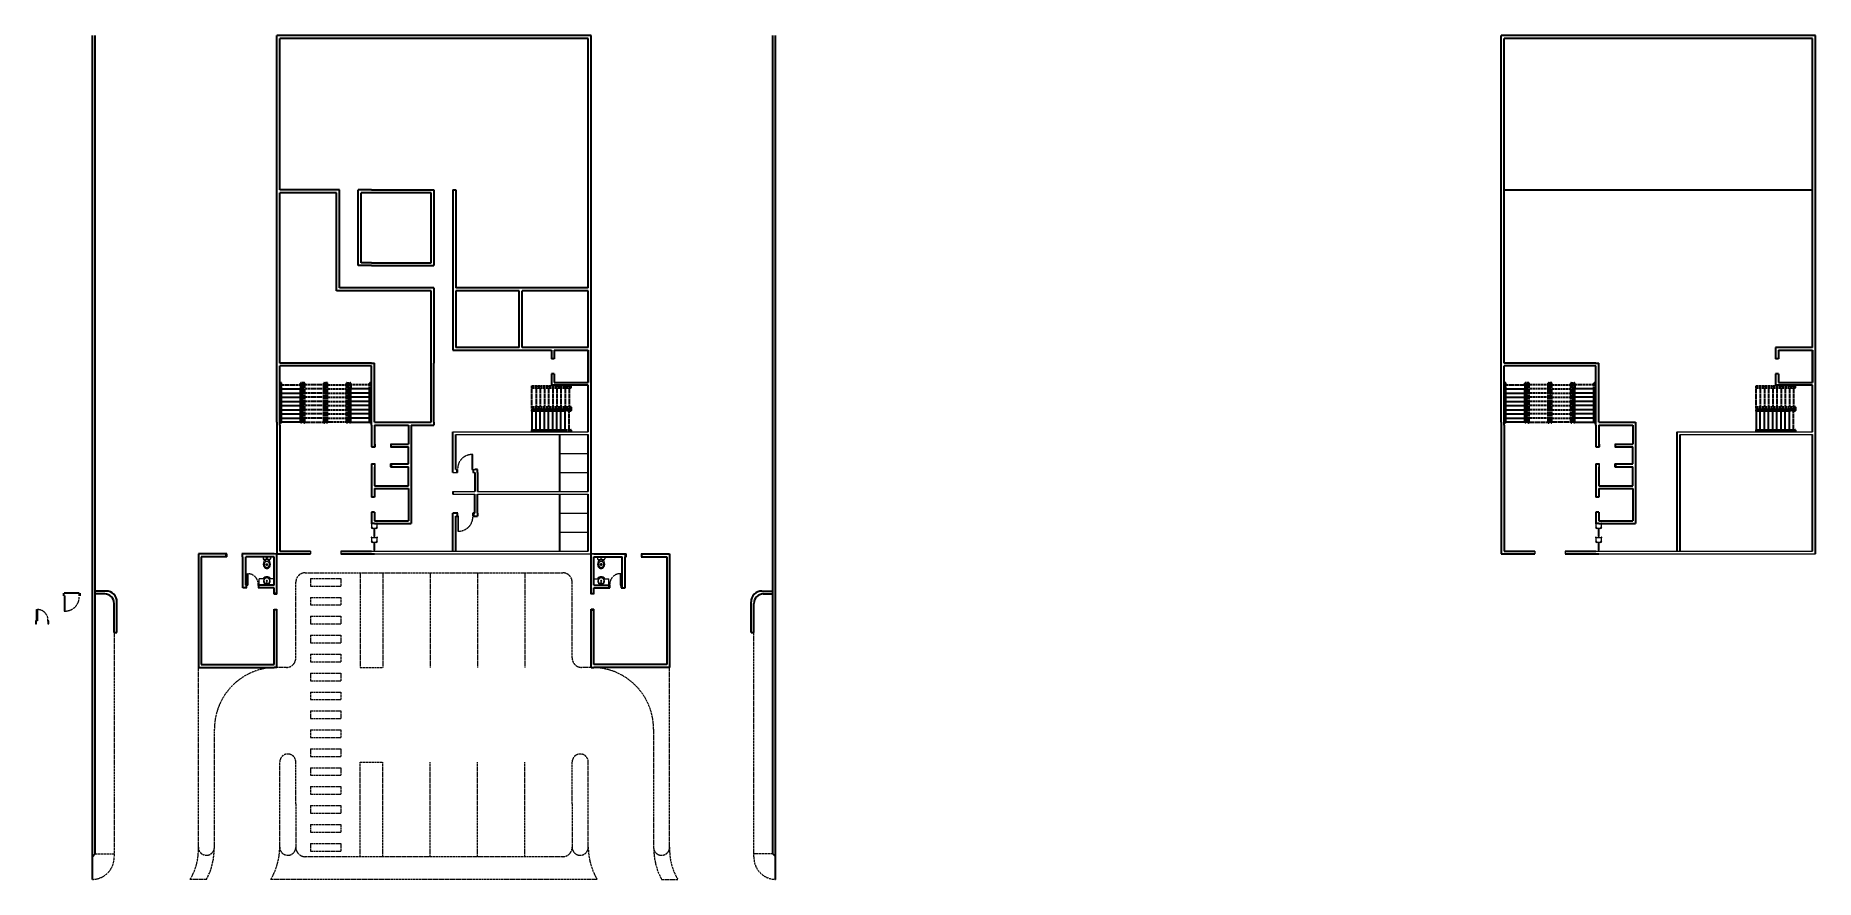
# Model space of a CAD drawing. Header units: centimetres. Extents: x 327 to 9731, y -213 to 4246.
import ezdxf

# ---------------------------------------------------------------- set-up
doc = ezdxf.new("R2010")
doc.units = ezdxf.units.CM
doc.linetypes.add('ACAD_ISO02W100', pattern=[15, 12, -3])
for name, color, linetype, lineweight in [('ARQ-MOVEIS', 253, 'Continuous', 15), ('Calçada', 7, 'ACAD_ISO02W100', 15), ('Catraca', 7, 'Continuous', 15), ('Escada', 7, 'Continuous', 30), ('Escada traço', 7, 'ACAD_ISO02W100', 30), ('Parede', 7, 'Continuous', 30), ('porta', 7, 'Continuous', 15), ('tracejada', 254, 'ACAD_ISO02W100', 15), ('vagas estacionamento', 7, 'ACAD_ISO02W100', 15)]:
    doc.layers.add(name, color=color, linetype=linetype, lineweight=lineweight)

msp = doc.modelspace()

# ---------------------------------------------------------------- linework, layer by layer
for p, q in [((1587.2, 1507.5), (1602.2, 1507.5)), ((3277.2, 1507.5), (3262.2, 1507.5))]:
    msp.add_line(p, q)
at = {"layer": 'ARQ-MOVEIS', "color": 253}
for p, q in [((1529.2, 1490.4), (1529.2, 1481.7)), ((1565.2, 1477.7), (1533.2, 1477.7)), ((1535.7, 1469.7), (1533.8, 1466.4)), ((1545.2, 1450), (1545.2, 1454.5)), ((1546.2, 1455.5), (1552.2, 1455.5)), ((1553.2, 1450), (1553.2, 1454.5)), ((1562.8, 1469.7), (1564.6, 1466.4)), ((1569.2, 1490.4), (1569.2, 1481.7)), ((3295.2, 1490.4), (3295.2, 1481.7)), ((3299.2, 1477.7), (3331.2, 1477.7)), ((3301.7, 1469.7), (3299.8, 1466.4)), ((3311.2, 1450), (3311.2, 1454.5)), ((3318.2, 1455.5), (3312.2, 1455.5)), ((3319.2, 1450), (3319.2, 1454.5)), ((3328.8, 1469.7), (3330.6, 1466.4)), ((3335.2, 1490.4), (3335.2, 1481.7)), ((1530.4, 1376.3), (1508.4, 1376.3)), ((1508.4, 1342.5), (1508.4, 1376.3)), ((1547.4, 1355.5), (1551.1, 1355.5)), ((1547.4, 1346.9), (1547.4, 1355.5)), ((1551.1, 1346.9), (1551.1, 1355.5)), ((1587.2, 1376.3), (1568, 1376.3)), ((3277.2, 1376.3), (3296.4, 1376.3)), ((3317.1, 1355.5), (3313.4, 1355.5)), ((3313.4, 1346.9), (3313.4, 1355.5)), ((3317.1, 1346.9), (3317.1, 1355.5)), ((3334, 1376.3), (3356.1, 1376.3)), ((3356.1, 1342.5), (3356.1, 1376.3))]:
    msp.add_line(p, q, dxfattribs=at)
for centre, radius in [((1549.2, 1485.7), 2.5), ((1549.2, 1485.7), 1.8), ((3315.2, 1485.7), 2.5), ((3315.2, 1485.7), 1.8), ((1549.2, 1345.3), 2.46), ((1549.2, 1345.3), 1.96), ((3315.2, 1345.3), 2.46), ((3315.2, 1345.3), 1.96)]:
    msp.add_circle(centre, radius, dxfattribs=at)
for centre, radius, start, end in [((1531.2, 1490.4), 2, 90.00133, 179.99867), ((1533.2, 1481.7), 4, 180.00133, 269.99867), ((1557.7, 1452.8), 27.5, 150.36515, 211.78756), ((1549.2, 1447.5), 17.5, 211.78835, 328.21165), ((1557.7, 1452.8), 23, 174.84552, 211.78669), ((1549.2, 1453.6), 14.5, 5.15404, 174.84596), ((1514, 1482.1), 25, 330.35749, 350.0035), ((1557.7, 1452.8), 22, 174.84745, 211.79051), ((1549.2, 1453.6), 13.5, 5.15422, 174.84578), ((1549.2, 1447.5), 13, 211.78853, 328.21147), ((1549.2, 1447.5), 12, 211.7884, 328.2116), ((1541.7, 1473), 0.75, 90, 270), ((1541.7, 1473), 0.75, 270, 90), ((1546.2, 1454.5), 1, 90.00133, 179.99867), ((1549.2, 1450), 4, 180, 0), ((1552.2, 1454.5), 1, 0.00133, 89.99867), ((1556.7, 1473), 0.75, 90, 270), ((1556.7, 1473), 0.75, 270, 90), ((1540.7, 1452.8), 22, 328.2097, 5.15117), ((1584.5, 1482.1), 25, 189.99282, 209.64085), ((1540.7, 1452.8), 23, 328.21331, 5.15448), ((1540.7, 1452.8), 27.5, 328.21208, 29.63524), ((1565.2, 1481.7), 4, 270.00133, 359.99867), ((1567.2, 1490.4), 2, 0.00133, 89.99867), ((3297.2, 1490.4), 2, 90.00133, 179.99867), ((3299.2, 1481.7), 4, 180.00133, 269.99867), ((3323.7, 1452.8), 27.5, 150.36476, 211.78792), ((3315.2, 1447.5), 17.5, 211.78835, 328.21165), ((3323.7, 1452.8), 23, 174.84552, 211.78669), ((3315.2, 1453.6), 14.5, 5.15404, 174.84596), ((3280, 1482.1), 25, 330.35915, 350.00718), ((3323.7, 1452.8), 22, 174.84883, 211.7903), ((3315.2, 1453.6), 13.5, 5.15422, 174.84578), ((3315.2, 1447.5), 13, 211.78853, 328.21147), ((3315.2, 1447.5), 12, 211.7884, 328.2116), ((3307.7, 1473), 0.75, 90, 270), ((3307.7, 1473), 0.75, 270, 90), ((3312.2, 1454.5), 1, 90.00133, 179.99867), ((3315.2, 1450), 4, 180, 0), ((3318.2, 1454.5), 1, 0.00133, 89.99867), ((3322.7, 1473), 0.75, 90, 270), ((3322.7, 1473), 0.75, 270, 90), ((3306.7, 1452.8), 22, 328.20949, 5.15255), ((3350.5, 1482.1), 25, 189.9965, 209.64251), ((3306.7, 1452.8), 23, 328.21331, 5.15448), ((3306.7, 1452.8), 27.5, 328.21244, 29.63485), ((3331.2, 1481.7), 4, 270.00133, 359.99867), ((3333.2, 1490.4), 2, 0.00133, 89.99867), ((1549.2, 1364.8), 22, 90, 148.66097), ((1549.2, 1364.8), 18, 90, 264.06884), ((1549.2, 1364.8), 15.6, 90, 263.15135), ((1549.2, 1364.8), 3.35, 90, 270), ((1549.2, 1364.8), 2.25, 90, 270), ((1549.2, 1364.8), 22, 31.33903, 90), ((1549.2, 1364.8), 18, 276.25128, 90), ((1549.2, 1364.8), 15.6, 277.21876, 90), ((1549.2, 1364.8), 3.35, 270, 90), ((1549.2, 1364.8), 2.25, 270, 90), ((3315.2, 1364.8), 22, 90, 148.66097), ((3315.2, 1364.8), 18, 90, 263.74872), ((3315.2, 1364.8), 15.6, 90, 262.78124), ((3315.2, 1364.8), 3.35, 90, 270), ((3315.2, 1364.8), 2.25, 90, 270), ((3315.2, 1364.8), 22, 31.33903, 90), ((3315.2, 1364.8), 18, 275.93116, 90), ((3315.2, 1364.8), 15.6, 276.84865, 90), ((3315.2, 1364.8), 3.35, 270, 90), ((3315.2, 1364.8), 2.25, 270, 90)]:
    msp.add_arc(centre, radius, start, end, dxfattribs=at)
at = {"layer": 'Calçada'}
for p, q in [((1702.2, 957.5), (1702.2, 1357.5)), ((1752.2, 1407.5), (3112.2, 1407.5)), ((1779.9, 1377.5), (1779.9, 1337.5)), ((1779.9, 1377.5), (1939.9, 1377.5)), ((1779.9, 1337.5), (1939.9, 1337.5)), ((1939.9, 1377.5), (1939.9, 1337.5)), ((3162.2, 957.5), (3162.2, 1357.5)), ((1779.9, 1277.5), (1939.9, 1277.5)), ((1779.9, 1277.5), (1779.9, 1237.5)), ((1779.9, 1237.5), (1939.9, 1237.5)), ((1939.9, 1277.5), (1939.9, 1237.5)), ((1779.9, 1177.5), (1939.9, 1177.5)), ((1779.9, 1177.5), (1779.9, 1137.5)), ((1779.9, 1137.5), (1939.9, 1137.5)), ((1939.9, 1177.5), (1939.9, 1137.5)), ((742.2, 1092.5), (742.2, -92.5)), ((1779.9, 1077.5), (1939.9, 1077.5)), ((1779.9, 1077.5), (1779.9, 1037.5)), ((1779.9, 1037.5), (1939.9, 1037.5)), ((1939.9, 1077.5), (1939.9, 1037.5)), ((4122.2, -92.5), (4122.2, 1092.5)), ((4122.2, 1092.5), (4122.2, 1092.5)), ((1779.9, 977.5), (1939.9, 977.5)), ((1779.9, 977.5), (1779.9, 937.5)), ((1939.9, 977.5), (1939.9, 937.5)), ((1187.2, -42.5), (1187.2, 907.5)), ((1652.2, 907.5), (1602.2, 907.5)), ((1779.9, 937.5), (1939.9, 937.5)), ((1779.9, 877.5), (1939.9, 877.5)), ((1779.9, 877.5), (1779.9, 837.5)), ((1939.9, 877.5), (1939.9, 837.5)), ((3262.2, 907.5), (3212.2, 907.5)), ((3677.2, -42.5), (3677.2, 907.5)), ((1779.9, 837.5), (1939.9, 837.5)), ((1779.9, 777.5), (1939.9, 777.5)), ((1779.9, 777.5), (1779.9, 737.5)), ((1939.9, 777.5), (1939.9, 737.5)), ((1779.9, 737.5), (1939.9, 737.5)), ((1779.9, 677.5), (1939.9, 677.5)), ((1779.9, 677.5), (1779.9, 637.5)), ((1939.9, 677.5), (1939.9, 637.5)), ((1272.2, -42.5), (1272.2, 581.8)), ((1779.9, 637.5), (1939.9, 637.5)), ((1779.9, 577.5), (1779.9, 537.5)), ((1779.9, 577.5), (1939.9, 577.5)), ((1939.9, 577.5), (1939.9, 537.5)), ((3592.2, 581.8), (3592.2, -42.5)), ((1779.9, 537.5), (1939.9, 537.5)), ((1779.9, 477.5), (1779.9, 437.5)), ((1779.9, 477.5), (1939.9, 477.5)), ((1939.9, 477.5), (1939.9, 437.5)), ((1617.2, -42.5), (1617.2, 407.5)), ((1779.9, 437.5), (1939.9, 437.5)), ((1779.9, 377.5), (1779.9, 337.5)), ((1779.9, 377.5), (1939.9, 377.5)), ((1939.9, 377.5), (1939.9, 337.5)), ((3247.2, -42.5), (3247.2, 407.5)), ((1779.9, 337.5), (1939.9, 337.5)), ((1779.9, 277.5), (1779.9, 237.5)), ((1779.9, 277.5), (1939.9, 277.5)), ((1779.9, 237.5), (1939.9, 237.5)), ((1939.9, 277.5), (1939.9, 237.5)), ((1702.2, 187.5), (1702.2, -42.5)), ((1779.9, 177.5), (1779.9, 137.5)), ((1779.9, 177.5), (1939.9, 177.5)), ((1779.9, 137.5), (1939.9, 137.5)), ((1939.9, 177.5), (1939.9, 137.5)), ((3162.2, 187.5), (3162.2, -42.5)), ((1779.9, 77.5), (1779.9, 37.5)), ((1779.9, 77.5), (1939.9, 77.5)), ((1779.9, 37.5), (1939.9, 37.5)), ((1939.9, 77.5), (1939.9, 37.5)), ((642.2, -77.5), (742.2, -77.5)), ((3112.2, -92.5), (1752.2, -92.5)), ((1779.9, -22.5), (1779.9, -62.5)), ((1779.9, -22.5), (1939.9, -22.5)), ((1779.9, -62.5), (1939.9, -62.5)), ((1939.9, -22.5), (1939.9, -62.5)), ((4222.2, -77.3), (4122.2, -77.3)), ((1229.7, -212.5), (1143.7, -212.5)), ((1574.8, -212.5), (1570.1, -212.5)), ((3294.4, -212.5), (1574.8, -212.5)), ((3634.7, -212.5), (3720.7, -212.5))]:
    msp.add_line(p, q, dxfattribs=at)
for centre, radius, start, end in [((1752.2, 1357.5), 50, 90, 180), ((3112.2, 1357.5), 50, 0, 90), ((1652.2, 957.5), 50, 270, 0), ((3212.2, 957.5), 50, 180, 270), ((1597.9, 581.8), 325.6, 90, 180), ((3266.6, 581.8), 325.6, 0, 90), ((1659.7, 407.5), 42.5, 0, 180), ((3204.7, 407.5), 42.5, 360, 180), ((1659.7, -10), 42.5, 180, 180), ((3204.7, -10), 42.5, 359.9999999999999, 0), ((625.6, -95.9), 116.7, 270.80513, 1.63262), ((885.5, -55.9), 302, 328.7602, 2.53378), ((1229.7, -42.5), 42.5, 180, 0), ((928.5, -49.8), 342.4, 331.61514, 359.42984), ((1274.8, -39.1), 342.4, 329.57426, 359.42984), ((1659.7, -42.5), 42.5, 180, 0), ((1717.2, -112.5), 100, 98.62693, 98.71821), ((1752.2, -42.5), 50, 180, 270), ((3112.2, -42.5), 50, 270, 0), ((3147.2, -112.5), 100, 81.28179, 81.37307), ((3204.7, -42.5), 42.5, 180, 0), ((3589.6, -39.1), 342.4, 180.57016, 210.42574), ((3634.7, -42.5), 42.5, 180, 0), ((3936, -49.8), 342.4, 180.57016, 208.38486), ((3979, -55.9), 302, 177.46622, 211.2398), ((4238.9, -95.9), 116.7, 178.36738, 269.19487)]:
    msp.add_arc(centre, radius, start, end, dxfattribs=at)
at = {"layer": 'Catraca'}
for p, q in [((2102.2, 1665.8), (2102.2, 1647.8)), ((2107.2, 1642.8), (2127.2, 1642.8)), ((2115.2, 1642.8), (2115.2, 1600.8)), ((2119.2, 1600.8), (2119.2, 1642.8)), ((2132.2, 1647.8), (2132.2, 1665.8)), ((8570.7, 1665.8), (8570.7, 1647.8)), ((8575.7, 1642.8), (8595.7, 1642.8)), ((8583.7, 1642.8), (8583.7, 1600.8)), ((8587.7, 1600.8), (8587.7, 1642.8)), ((8600.7, 1647.8), (8600.7, 1665.8)), ((2102.2, 1592.5), (2102.2, 1574.5)), ((2104.2, 1594.5), (2130.2, 1594.5)), ((2107.2, 1569.5), (2127.2, 1569.5)), ((2115.2, 1569.5), (2115.2, 1527.5)), ((2119.2, 1527.5), (2119.2, 1569.5)), ((2132.2, 1574.5), (2132.2, 1592.5)), ((8570.7, 1592.5), (8570.7, 1574.5)), ((8572.7, 1594.5), (8598.7, 1594.5)), ((8575.7, 1569.5), (8595.7, 1569.5)), ((8583.7, 1569.5), (8583.7, 1527.5)), ((8587.7, 1527.5), (8587.7, 1569.5)), ((8600.7, 1574.5), (8600.7, 1592.5))]:
    msp.add_line(p, q, dxfattribs=at)
at = {"layer": 'Escada'}
for p, q in [((3262.2, 4245.8), (1602.2, 4245.8)), ((9730.7, 4245.8), (8070.7, 4245.8)), ((3247.2, 4230.8), (1617.2, 4230.8)), ((9715.7, 4230.8), (8085.7, 4230.8)), ((1932.2, 3430.8), (1617.2, 3430.8)), ((1917.2, 3415.8), (1617.2, 3415.8)), ((2102.2, 3430.8), (2032.2, 3430.8)), ((2102.2, 3415.8), (2047.2, 3415.8)), ((2102.2, 3030.8), (2032.2, 3030.8)), ((2102.2, 3045.8), (2047.2, 3045.8)), ((2102.2, 2515.8), (1617.2, 2515.8)), ((2102.2, 2500.8), (1617.2, 2500.8)), ((2102.2, 2515.8), (2117.2, 2515.8)), ((8570.7, 2515.8), (8085.7, 2515.8)), ((8570.7, 2500.8), (8085.7, 2500.8)), ((8570.7, 2515.8), (8585.7, 2515.8)), ((1620.2, 2405.8), (1617.2, 2405.8)), ((1617.2, 2378.8), (1622.2, 2378.8)), ((1617.2, 2356.8), (1622.2, 2356.8)), ((1627.2, 2378.8), (1727.5, 2378.8)), ((1627.2, 2356.8), (1727.5, 2356.8)), ((1727.5, 2202.8), (1727.5, 2378.8)), ((1732.5, 2378.8), (1737.5, 2378.8)), ((1732.5, 2202.8), (1732.5, 2378.8)), ((1732.5, 2356.8), (1737.5, 2356.8)), ((1737.5, 2202.8), (1737.5, 2378.8)), ((1982, 2202.8), (1982, 2378.8)), ((1987, 2378.8), (1982, 2378.8)), ((1987, 2356.8), (1982, 2356.8)), ((1987, 2202.8), (1987, 2378.8)), ((1992, 2202.8), (1992, 2378.8)), ((2092.2, 2378.8), (1992, 2378.8)), ((2092.2, 2356.8), (1992, 2356.8)), ((2092.2, 2378.8), (2097.2, 2378.8)), ((2102.2, 2378.8), (2097.2, 2378.8)), ((2102.2, 2356.8), (2097.2, 2356.8)), ((8088.7, 2405.8), (8085.7, 2405.8)), ((8085.7, 2378.8), (8090.7, 2378.8)), ((8085.7, 2356.8), (8090.7, 2356.8)), ((8095.7, 2378.8), (8195.9, 2378.8)), ((8095.7, 2356.8), (8195.9, 2356.8)), ((8195.9, 2202.8), (8195.9, 2378.8)), ((8200.9, 2378.8), (8205.9, 2378.8)), ((8200.9, 2202.8), (8200.9, 2378.8)), ((8200.9, 2356.8), (8205.9, 2356.8)), ((8205.9, 2202.8), (8205.9, 2378.8)), ((8455.4, 2378.8), (8450.4, 2378.8)), ((8450.4, 2202.8), (8450.4, 2378.8)), ((8455.4, 2356.8), (8450.4, 2356.8)), ((8455.4, 2202.8), (8455.4, 2378.8)), ((8560.7, 2378.8), (8460.4, 2378.8)), ((8460.4, 2202.8), (8460.4, 2378.8)), ((8560.7, 2356.8), (8460.4, 2356.8)), ((8560.7, 2378.8), (8565.7, 2378.8)), ((8570.7, 2378.8), (8565.7, 2378.8)), ((8570.7, 2356.8), (8565.7, 2356.8)), ((1617.2, 2334.8), (1622.2, 2334.8)), ((1617.2, 2312.8), (1622.2, 2312.8)), ((1617.2, 2290.8), (1622.2, 2290.8)), ((1617.2, 2268.8), (1622.2, 2268.8)), ((1622.2, 2312.8), (1727.5, 2312.8)), ((1622.2, 2290.8), (1727.5, 2290.8)), ((1622.2, 2268.8), (1727.5, 2268.8)), ((1627.2, 2334.8), (1727.5, 2334.8)), ((1732.5, 2334.8), (1737.5, 2334.8)), ((1732.5, 2312.8), (1737.5, 2312.8)), ((1732.5, 2290.8), (1737.5, 2290.8)), ((1732.5, 2268.8), (1737.5, 2268.8)), ((1987, 2334.8), (1982, 2334.8)), ((1987, 2312.8), (1982, 2312.8)), ((1987, 2290.8), (1982, 2290.8)), ((1987, 2268.8), (1982, 2268.8)), ((2092.2, 2334.8), (1992, 2334.8)), ((2092.2, 2312.8), (1992, 2312.8)), ((2092.2, 2290.8), (1992, 2290.8)), ((2092.2, 2268.8), (1992, 2268.8)), ((2102.2, 2334.8), (2097.2, 2334.8)), ((2102.2, 2312.8), (2097.2, 2312.8)), ((2102.2, 2290.8), (2097.2, 2290.8)), ((2102.2, 2268.8), (2097.2, 2268.8)), ((2949.2, 2272.7), (2949.2, 2267.7)), ((2949.2, 2272.7), (3125.2, 2272.7)), ((2949.2, 2267.7), (3125.2, 2267.7)), ((2949.2, 2262.7), (2949.2, 2162.5)), ((2949.2, 2262.7), (3125.2, 2262.7)), ((2971.2, 2267.7), (2971.2, 2272.7)), ((2971.2, 2162.5), (2971.2, 2262.7)), ((2993.2, 2267.7), (2993.2, 2272.7)), ((2993.2, 2162.5), (2993.2, 2262.7)), ((3015.2, 2267.7), (3015.2, 2272.7)), ((3015.2, 2162.5), (3015.2, 2262.7)), ((3037.2, 2267.7), (3037.2, 2272.7)), ((3037.2, 2162.5), (3037.2, 2262.7)), ((3059.2, 2267.7), (3059.2, 2272.7)), ((3059.2, 2162.5), (3059.2, 2262.7)), ((3081.2, 2267.7), (3081.2, 2272.7)), ((3081.2, 2162.5), (3081.2, 2262.7)), ((3103.2, 2267.7), (3103.2, 2272.7)), ((3103.2, 2162.5), (3103.2, 2262.7)), ((3125.2, 2267.7), (3125.2, 2272.7)), ((3125.2, 2162.5), (3125.2, 2262.7)), ((8085.7, 2334.8), (8090.7, 2334.8)), ((8085.7, 2312.8), (8090.7, 2312.8)), ((8085.7, 2290.8), (8090.7, 2290.8)), ((8085.7, 2268.8), (8090.7, 2268.8)), ((8090.7, 2312.8), (8195.9, 2312.8)), ((8090.7, 2290.8), (8195.9, 2290.8)), ((8090.7, 2268.8), (8195.9, 2268.8)), ((8095.7, 2334.8), (8195.9, 2334.8)), ((8200.9, 2334.8), (8205.9, 2334.8)), ((8200.9, 2312.8), (8205.9, 2312.8)), ((8200.9, 2290.8), (8205.9, 2290.8)), ((8200.9, 2268.8), (8205.9, 2268.8)), ((8455.4, 2334.8), (8450.4, 2334.8)), ((8455.4, 2312.8), (8450.4, 2312.8)), ((8455.4, 2290.8), (8450.4, 2290.8)), ((8455.4, 2268.8), (8450.4, 2268.8)), ((8560.7, 2334.8), (8460.4, 2334.8)), ((8560.7, 2312.8), (8460.4, 2312.8)), ((8560.7, 2290.8), (8460.4, 2290.8)), ((8560.7, 2268.8), (8460.4, 2268.8)), ((8570.7, 2334.8), (8565.7, 2334.8)), ((8570.7, 2312.8), (8565.7, 2312.8)), ((8570.7, 2290.8), (8565.7, 2290.8)), ((8570.7, 2268.8), (8565.7, 2268.8)), ((9417.7, 2272.7), (9417.7, 2267.7)), ((9417.7, 2272.7), (9593.7, 2272.7)), ((9417.7, 2267.7), (9593.7, 2267.7)), ((9417.7, 2262.7), (9417.7, 2162.5)), ((9417.7, 2262.7), (9593.7, 2262.7)), ((9439.7, 2267.7), (9439.7, 2272.7)), ((9439.7, 2162.5), (9439.7, 2262.7)), ((9461.7, 2267.7), (9461.7, 2272.7)), ((9461.7, 2162.5), (9461.7, 2262.7)), ((9483.7, 2267.7), (9483.7, 2272.7)), ((9483.7, 2162.5), (9483.7, 2262.7)), ((9505.7, 2267.7), (9505.7, 2272.7)), ((9505.7, 2162.5), (9505.7, 2262.7)), ((9527.7, 2267.7), (9527.7, 2272.7)), ((9527.7, 2162.5), (9527.7, 2262.7)), ((9549.7, 2267.7), (9549.7, 2272.7)), ((9549.7, 2162.5), (9549.7, 2262.7)), ((9571.7, 2267.7), (9571.7, 2272.7)), ((9571.7, 2162.5), (9571.7, 2262.7)), ((9593.7, 2267.7), (9593.7, 2272.7)), ((9593.7, 2162.5), (9593.7, 2262.7)), ((1617.2, 2246.8), (1622.2, 2246.8)), ((1617.2, 2224.8), (1622.2, 2224.8)), ((1622.2, 2202.8), (1617.2, 2202.8)), ((1622.2, 2246.8), (1727.5, 2246.8)), ((1622.2, 2224.8), (1727.5, 2224.8)), ((1727.5, 2202.8), (1622.2, 2202.8)), ((1732.5, 2246.8), (1737.5, 2246.8)), ((1732.5, 2224.8), (1737.5, 2224.8)), ((1737.5, 2202.8), (1732.5, 2202.8)), ((1987, 2246.8), (1982, 2246.8)), ((1987, 2224.8), (1982, 2224.8)), ((1982, 2202.8), (1987, 2202.8)), ((2092.2, 2246.8), (1992, 2246.8)), ((2092.2, 2224.8), (1992, 2224.8)), ((1992, 2202.8), (2092.2, 2202.8)), ((2102.2, 2246.8), (2097.2, 2246.8)), ((2102.2, 2224.8), (2097.2, 2224.8)), ((2097.2, 2202.8), (2102.2, 2202.8)), ((8085.7, 2246.8), (8090.7, 2246.8)), ((8085.7, 2224.8), (8090.7, 2224.8)), ((8090.7, 2202.8), (8085.7, 2202.8)), ((8090.7, 2246.8), (8195.9, 2246.8)), ((8090.7, 2224.8), (8195.9, 2224.8)), ((8195.9, 2202.8), (8090.7, 2202.8)), ((8200.9, 2246.8), (8205.9, 2246.8)), ((8200.9, 2224.8), (8205.9, 2224.8)), ((8205.9, 2202.8), (8200.9, 2202.8)), ((8455.4, 2246.8), (8450.4, 2246.8)), ((8455.4, 2224.8), (8450.4, 2224.8)), ((8450.4, 2202.8), (8455.4, 2202.8)), ((8560.7, 2246.8), (8460.4, 2246.8)), ((8560.7, 2224.8), (8460.4, 2224.8)), ((8460.4, 2202.8), (8560.7, 2202.8)), ((8570.7, 2246.8), (8565.7, 2246.8)), ((8570.7, 2224.8), (8565.7, 2224.8)), ((8565.7, 2202.8), (8570.7, 2202.8)), ((2949.2, 2157.5), (2949.2, 2152.5)), ((2971.2, 2152.5), (2971.2, 2157.5)), ((2993.2, 2152.5), (2993.2, 2157.5)), ((3015.2, 2152.5), (3015.2, 2157.5)), ((3037.2, 2152.5), (3037.2, 2157.5)), ((3059.2, 2152.5), (3059.2, 2157.5)), ((3081.2, 2152.5), (3081.2, 2157.5)), ((3103.2, 2152.5), (3103.2, 2157.5)), ((3125.2, 2162.5), (3125.2, 2157.5)), ((3125.2, 2152.5), (3125.2, 2157.5)), ((9417.7, 2157.5), (9417.7, 2152.5)), ((9439.7, 2152.5), (9439.7, 2157.5)), ((9461.7, 2152.5), (9461.7, 2157.5)), ((9483.7, 2152.5), (9483.7, 2157.5)), ((9505.7, 2152.5), (9505.7, 2157.5)), ((9527.7, 2152.5), (9527.7, 2157.5)), ((9549.7, 2152.5), (9549.7, 2157.5)), ((9571.7, 2152.5), (9571.7, 2157.5)), ((9593.7, 2162.5), (9593.7, 2157.5)), ((9593.7, 2152.5), (9593.7, 2157.5))]:
    msp.add_line(p, q, dxfattribs=at)
for centre, start, end in [((2949.2, 2265.2), 90, 270), ((9417.7, 2265.2), 90, 270), ((1624.7, 2202.8), 180, 0), ((1730, 2202.8), 180, 0), ((1989.5, 2202.8), 180, 0), ((2094.7, 2202.8), 180, 0), ((8093.2, 2202.8), 180, 0), ((8198.4, 2202.8), 180, 0), ((8457.9, 2202.8), 180, 0), ((8563.2, 2202.8), 180, 0), ((2949.2, 2160), 90, 270), ((9417.7, 2160), 90, 270)]:
    msp.add_arc(centre, 2.5, start, end, dxfattribs=at)
at = {"layer": 'Escada traço'}
for p, q in [((1625.2, 2410.8), (1617.2, 2410.8)), ((1617.2, 2400.8), (1622.2, 2400.8)), ((1622.2, 2400.8), (1622.2, 2403.8)), ((1622.2, 2400.8), (1622.2, 2378.8)), ((1627.2, 2405.8), (1627.2, 2408.8)), ((1627.2, 2400.8), (1627.2, 2405.8)), ((1627.2, 2400.8), (1727.5, 2400.8)), ((1627.2, 2378.8), (1627.2, 2400.8)), ((1727.5, 2400.8), (1727.5, 2408.8)), ((1727.5, 2400.8), (1727.5, 2378.8)), ((1747.5, 2410.8), (1729.5, 2410.8)), ((1732.5, 2400.8), (1732.5, 2403.8)), ((1732.5, 2400.8), (1737.5, 2400.8)), ((1732.5, 2400.8), (1732.5, 2378.8)), ((1742.5, 2405.8), (1734.5, 2405.8)), ((1737.5, 2378.8), (1737.5, 2400.8)), ((1744.5, 2400.8), (1739.5, 2400.8)), ((1739.5, 2202.8), (1739.5, 2400.8)), ((1744.5, 2378.8), (1739.5, 2378.8)), ((1744.5, 2356.8), (1739.5, 2356.8)), ((1744.5, 2400.8), (1744.5, 2403.8)), ((1744.5, 2202.8), (1744.5, 2400.8)), ((1749.5, 2400.8), (1749.5, 2408.8)), ((1854.7, 2400.8), (1749.5, 2400.8)), ((1749.5, 2202.8), (1749.5, 2400.8)), ((1854.7, 2378.8), (1749.5, 2378.8)), ((1854.7, 2356.8), (1749.5, 2356.8)), ((1849.7, 2405.8), (1849.7, 2408.8)), ((1849.7, 2400.8), (1849.7, 2405.8)), ((1849.7, 2202.8), (1849.7, 2400.8)), ((1851.7, 2410.8), (1859.7, 2410.8)), ((1854.7, 2400.8), (1854.7, 2403.8)), ((1854.7, 2202.8), (1854.7, 2400.8)), ((1859.7, 2400.8), (1854.7, 2400.8)), ((1859.7, 2378.8), (1854.7, 2378.8)), ((1859.7, 2356.8), (1854.7, 2356.8)), ((1856.7, 2405.8), (1859.7, 2405.8)), ((1867.7, 2410.8), (1859.7, 2410.8)), ((1862.7, 2405.8), (1859.7, 2405.8)), ((1859.7, 2202.8), (1859.7, 2400.8)), ((1859.7, 2400.8), (1864.7, 2400.8)), ((1859.7, 2202.8), (1859.7, 2400.8)), ((1859.7, 2378.8), (1864.7, 2378.8)), ((1859.7, 2356.8), (1864.7, 2356.8)), ((1864.7, 2400.8), (1864.7, 2403.8)), ((1864.7, 2202.8), (1864.7, 2400.8)), ((1869.7, 2405.8), (1869.7, 2408.8)), ((1869.7, 2400.8), (1869.7, 2405.8)), ((1869.7, 2202.8), (1869.7, 2400.8)), ((1869.7, 2400.8), (1970, 2400.8)), ((1869.7, 2378.8), (1970, 2378.8)), ((1869.7, 2356.8), (1970, 2356.8)), ((1970, 2202.8), (1970, 2408.8)), ((1972, 2410.8), (1990, 2410.8)), ((1975, 2202.8), (1975, 2403.8)), ((1975, 2400.8), (1980, 2400.8)), ((1975, 2378.8), (1980, 2378.8)), ((1975, 2356.8), (1980, 2356.8)), ((1977, 2405.8), (1985, 2405.8)), ((1980, 2202.8), (1980, 2400.8)), ((1987, 2400.8), (1982, 2400.8)), ((1982, 2378.8), (1982, 2400.8)), ((1987, 2400.8), (1987, 2403.8)), ((1987, 2378.8), (1987, 2400.8)), ((1992, 2400.8), (1992, 2408.8)), ((2092.2, 2400.8), (1992, 2400.8)), ((1992, 2400.8), (1992, 2378.8)), ((2092.2, 2405.8), (2092.2, 2408.8)), ((2092.2, 2400.8), (2092.2, 2405.8)), ((2092.2, 2378.8), (2092.2, 2400.8)), ((2094.2, 2410.8), (2102.2, 2410.8)), ((2097.2, 2400.8), (2097.2, 2403.8)), ((2102.2, 2400.8), (2097.2, 2400.8)), ((2097.2, 2378.8), (2097.2, 2400.8)), ((2099.2, 2405.8), (2102.2, 2405.8)), ((2949.2, 2395), (3147.2, 2395)), ((2949.2, 2390), (2949.2, 2395)), ((2949.2, 2395), (3147.2, 2395)), ((2949.2, 2390), (3147.2, 2390)), ((2949.2, 2385), (3147.2, 2385)), ((2949.2, 2279.7), (2949.2, 2385)), ((2971.2, 2395), (2971.2, 2390)), ((2971.2, 2385), (2971.2, 2284.7)), ((2993.2, 2395), (2993.2, 2390)), ((2993.2, 2385), (2993.2, 2284.7)), ((3015.2, 2395), (3015.2, 2390)), ((3015.2, 2385), (3015.2, 2284.7)), ((3037.2, 2395), (3037.2, 2390)), ((3037.2, 2385), (3037.2, 2284.7)), ((3059.2, 2395), (3059.2, 2390)), ((3059.2, 2385), (3059.2, 2284.7)), ((3081.2, 2395), (3081.2, 2390)), ((3081.2, 2385), (3081.2, 2284.7)), ((3103.2, 2395), (3103.2, 2390)), ((3103.2, 2385), (3103.2, 2284.7)), ((3125.2, 2395), (3125.2, 2390)), ((3125.2, 2385), (3125.2, 2284.7)), ((3147.2, 2395), (3147.2, 2390)), ((3147.2, 2390), (3150.2, 2390)), ((3147.2, 2385), (3147.2, 2284.7)), ((3147.2, 2385), (3152.2, 2385)), ((3152.2, 2398), (3152.2, 2395)), ((3152.2, 2392), (3152.2, 2395)), ((3152.2, 2385), (3155.2, 2385)), ((3157.2, 2387), (3157.2, 2398)), ((8093.7, 2410.8), (8085.7, 2410.8)), ((8085.7, 2400.8), (8090.7, 2400.8)), ((8090.7, 2400.8), (8090.7, 2403.8)), ((8090.7, 2400.8), (8090.7, 2378.8)), ((8095.7, 2405.8), (8095.7, 2408.8)), ((8095.7, 2400.8), (8095.7, 2405.8)), ((8095.7, 2400.8), (8195.9, 2400.8)), ((8095.7, 2378.8), (8095.7, 2400.8)), ((8195.9, 2400.8), (8195.9, 2408.8)), ((8195.9, 2400.8), (8195.9, 2378.8)), ((8215.9, 2410.8), (8197.9, 2410.8)), ((8200.9, 2400.8), (8200.9, 2403.8)), ((8200.9, 2400.8), (8205.9, 2400.8)), ((8200.9, 2400.8), (8200.9, 2378.8)), ((8210.9, 2405.8), (8202.9, 2405.8)), ((8205.9, 2378.8), (8205.9, 2400.8)), ((8212.9, 2400.8), (8207.9, 2400.8)), ((8207.9, 2202.8), (8207.9, 2400.8)), ((8212.9, 2378.8), (8207.9, 2378.8)), ((8212.9, 2356.8), (8207.9, 2356.8)), ((8212.9, 2400.8), (8212.9, 2403.8)), ((8212.9, 2202.8), (8212.9, 2400.8)), ((8217.9, 2400.8), (8217.9, 2408.8)), ((8323.2, 2400.8), (8217.9, 2400.8)), ((8217.9, 2202.8), (8217.9, 2400.8)), ((8323.2, 2378.8), (8217.9, 2378.8)), ((8323.2, 2356.8), (8217.9, 2356.8)), ((8318.2, 2405.8), (8318.2, 2408.8)), ((8318.2, 2400.8), (8318.2, 2405.8)), ((8318.2, 2202.8), (8318.2, 2400.8)), ((8320.2, 2410.8), (8328.2, 2410.8)), ((8323.2, 2400.8), (8323.2, 2403.8)), ((8323.2, 2202.8), (8323.2, 2400.8)), ((8328.2, 2400.8), (8323.2, 2400.8)), ((8328.2, 2378.8), (8323.2, 2378.8)), ((8328.2, 2356.8), (8323.2, 2356.8)), ((8325.2, 2405.8), (8328.2, 2405.8)), ((8336.2, 2410.8), (8328.2, 2410.8)), ((8331.2, 2405.8), (8328.2, 2405.8)), ((8328.2, 2202.8), (8328.2, 2400.8)), ((8328.2, 2400.8), (8333.2, 2400.8)), ((8328.2, 2202.8), (8328.2, 2400.8)), ((8328.2, 2378.8), (8333.2, 2378.8)), ((8328.2, 2356.8), (8333.2, 2356.8)), ((8333.2, 2400.8), (8333.2, 2403.8)), ((8333.2, 2202.8), (8333.2, 2400.8)), ((8338.2, 2405.8), (8338.2, 2408.8)), ((8338.2, 2400.8), (8338.2, 2405.8)), ((8338.2, 2202.8), (8338.2, 2400.8)), ((8338.2, 2400.8), (8438.4, 2400.8)), ((8338.2, 2378.8), (8438.4, 2378.8)), ((8338.2, 2356.8), (8438.4, 2356.8)), ((8438.4, 2202.8), (8438.4, 2408.8)), ((8440.4, 2410.8), (8458.4, 2410.8)), ((8443.4, 2202.8), (8443.4, 2403.8)), ((8443.4, 2400.8), (8448.4, 2400.8)), ((8443.4, 2378.8), (8448.4, 2378.8)), ((8443.4, 2356.8), (8448.4, 2356.8)), ((8445.4, 2405.8), (8453.4, 2405.8)), ((8448.4, 2202.8), (8448.4, 2400.8)), ((8455.4, 2400.8), (8450.4, 2400.8)), ((8450.4, 2378.8), (8450.4, 2400.8)), ((8455.4, 2400.8), (8455.4, 2403.8)), ((8455.4, 2378.8), (8455.4, 2400.8)), ((8460.4, 2400.8), (8460.4, 2408.8)), ((8560.7, 2400.8), (8460.4, 2400.8)), ((8460.4, 2400.8), (8460.4, 2378.8)), ((8560.7, 2405.8), (8560.7, 2408.8)), ((8560.7, 2400.8), (8560.7, 2405.8)), ((8560.7, 2378.8), (8560.7, 2400.8)), ((8562.7, 2410.8), (8570.7, 2410.8)), ((8565.7, 2400.8), (8565.7, 2403.8)), ((8570.7, 2400.8), (8565.7, 2400.8)), ((8565.7, 2378.8), (8565.7, 2400.8)), ((8567.7, 2405.8), (8570.7, 2405.8)), ((9417.7, 2395), (9615.7, 2395)), ((9417.7, 2390), (9417.7, 2395)), ((9417.7, 2395), (9615.7, 2395)), ((9417.7, 2390), (9615.7, 2390)), ((9417.7, 2385), (9615.7, 2385)), ((9417.7, 2279.7), (9417.7, 2385)), ((9439.7, 2395), (9439.7, 2390)), ((9439.7, 2385), (9439.7, 2284.7)), ((9461.7, 2395), (9461.7, 2390)), ((9461.7, 2385), (9461.7, 2284.7)), ((9483.7, 2395), (9483.7, 2390)), ((9483.7, 2385), (9483.7, 2284.7)), ((9505.7, 2395), (9505.7, 2390)), ((9505.7, 2385), (9505.7, 2284.7)), ((9527.7, 2395), (9527.7, 2390)), ((9527.7, 2385), (9527.7, 2284.7)), ((9549.7, 2395), (9549.7, 2390)), ((9549.7, 2385), (9549.7, 2284.7)), ((9571.7, 2395), (9571.7, 2390)), ((9571.7, 2385), (9571.7, 2284.7)), ((9593.7, 2395), (9593.7, 2390)), ((9593.7, 2385), (9593.7, 2284.7)), ((9615.7, 2395), (9615.7, 2390)), ((9615.7, 2390), (9618.7, 2390)), ((9615.7, 2385), (9615.7, 2284.7)), ((9615.7, 2385), (9620.7, 2385)), ((9620.7, 2398), (9620.7, 2395)), ((9620.7, 2392), (9620.7, 2395)), ((9620.7, 2385), (9623.7, 2385)), ((9625.7, 2387), (9625.7, 2398)), ((1744.5, 2334.8), (1739.5, 2334.8)), ((1744.5, 2312.8), (1739.5, 2312.8)), ((1744.5, 2290.8), (1739.5, 2290.8)), ((1744.5, 2268.8), (1739.5, 2268.8)), ((1854.7, 2334.8), (1749.5, 2334.8)), ((1854.7, 2312.8), (1749.5, 2312.8)), ((1854.7, 2290.8), (1749.5, 2290.8)), ((1854.7, 2268.8), (1749.5, 2268.8)), ((1859.7, 2334.8), (1854.7, 2334.8)), ((1859.7, 2312.8), (1854.7, 2312.8)), ((1859.7, 2290.8), (1854.7, 2290.8)), ((1859.7, 2268.8), (1854.7, 2268.8)), ((1859.7, 2334.8), (1864.7, 2334.8)), ((1859.7, 2312.8), (1864.7, 2312.8)), ((1859.7, 2290.8), (1864.7, 2290.8)), ((1859.7, 2268.8), (1864.7, 2268.8)), ((1869.7, 2334.8), (1970, 2334.8)), ((1869.7, 2312.8), (1970, 2312.8)), ((1869.7, 2290.8), (1970, 2290.8)), ((1869.7, 2268.8), (1970, 2268.8)), ((1975, 2334.8), (1980, 2334.8)), ((1975, 2312.8), (1980, 2312.8)), ((1975, 2290.8), (1980, 2290.8)), ((1975, 2268.8), (1980, 2268.8)), ((2949.2, 2284.7), (3155.2, 2284.7)), ((2949.2, 2274.7), (2949.2, 2279.7)), ((2949.2, 2279.7), (3150.2, 2279.7)), ((2949.2, 2274.7), (3147.2, 2274.7)), ((2971.2, 2279.7), (2971.2, 2274.7)), ((2993.2, 2279.7), (2993.2, 2274.7)), ((3015.2, 2279.7), (3015.2, 2274.7)), ((3037.2, 2279.7), (3037.2, 2274.7)), ((3059.2, 2279.7), (3059.2, 2274.7)), ((3081.2, 2279.7), (3081.2, 2274.7)), ((3103.2, 2279.7), (3103.2, 2274.7)), ((3125.2, 2279.7), (3125.2, 2274.7)), ((3125.2, 2272.7), (3147.2, 2272.7)), ((3125.2, 2267.7), (3147.2, 2267.7)), ((3147.2, 2262.7), (3125.2, 2262.7)), ((3147.2, 2279.7), (3147.2, 2274.7)), ((3147.2, 2267.7), (3147.2, 2272.7)), ((3147.2, 2267.7), (3150.2, 2267.7)), ((3147.2, 2162.5), (3147.2, 2262.7)), ((3147.2, 2262.7), (3155.2, 2262.7)), ((3152.2, 2277.7), (3152.2, 2269.7)), ((3157.2, 2282.7), (3157.2, 2264.7)), ((8212.9, 2334.8), (8207.9, 2334.8)), ((8212.9, 2312.8), (8207.9, 2312.8)), ((8212.9, 2290.8), (8207.9, 2290.8)), ((8212.9, 2268.8), (8207.9, 2268.8)), ((8323.2, 2334.8), (8217.9, 2334.8)), ((8323.2, 2312.8), (8217.9, 2312.8)), ((8323.2, 2290.8), (8217.9, 2290.8)), ((8323.2, 2268.8), (8217.9, 2268.8)), ((8328.2, 2334.8), (8323.2, 2334.8)), ((8328.2, 2312.8), (8323.2, 2312.8)), ((8328.2, 2290.8), (8323.2, 2290.8)), ((8328.2, 2268.8), (8323.2, 2268.8)), ((8328.2, 2334.8), (8333.2, 2334.8)), ((8328.2, 2312.8), (8333.2, 2312.8)), ((8328.2, 2290.8), (8333.2, 2290.8)), ((8328.2, 2268.8), (8333.2, 2268.8)), ((8338.2, 2334.8), (8438.4, 2334.8)), ((8338.2, 2312.8), (8438.4, 2312.8)), ((8338.2, 2290.8), (8438.4, 2290.8)), ((8338.2, 2268.8), (8438.4, 2268.8)), ((8443.4, 2334.8), (8448.4, 2334.8)), ((8443.4, 2312.8), (8448.4, 2312.8)), ((8443.4, 2290.8), (8448.4, 2290.8)), ((8443.4, 2268.8), (8448.4, 2268.8)), ((9417.7, 2284.7), (9623.7, 2284.7)), ((9417.7, 2274.7), (9417.7, 2279.7)), ((9417.7, 2279.7), (9618.7, 2279.7)), ((9417.7, 2274.7), (9615.7, 2274.7)), ((9439.7, 2279.7), (9439.7, 2274.7)), ((9461.7, 2279.7), (9461.7, 2274.7)), ((9483.7, 2279.7), (9483.7, 2274.7)), ((9505.7, 2279.7), (9505.7, 2274.7)), ((9527.7, 2279.7), (9527.7, 2274.7)), ((9549.7, 2279.7), (9549.7, 2274.7)), ((9571.7, 2279.7), (9571.7, 2274.7)), ((9593.7, 2279.7), (9593.7, 2274.7)), ((9593.7, 2272.7), (9615.7, 2272.7)), ((9593.7, 2267.7), (9615.7, 2267.7)), ((9615.7, 2262.7), (9593.7, 2262.7)), ((9615.7, 2279.7), (9615.7, 2274.7)), ((9615.7, 2267.7), (9615.7, 2272.7)), ((9615.7, 2267.7), (9618.7, 2267.7)), ((9615.7, 2162.5), (9615.7, 2262.7)), ((9615.7, 2262.7), (9623.7, 2262.7)), ((9620.7, 2277.7), (9620.7, 2269.7)), ((9625.7, 2282.7), (9625.7, 2264.7)), ((1744.5, 2246.8), (1739.5, 2246.8)), ((1744.5, 2224.8), (1739.5, 2224.8)), ((1739.5, 2202.8), (1744.5, 2202.8)), ((1854.7, 2246.8), (1749.5, 2246.8)), ((1854.7, 2224.8), (1749.5, 2224.8)), ((1749.5, 2202.8), (1849.7, 2202.8)), ((1859.7, 2246.8), (1854.7, 2246.8)), ((1859.7, 2224.8), (1854.7, 2224.8)), ((1854.7, 2202.8), (1859.7, 2202.8)), ((1859.7, 2246.8), (1864.7, 2246.8)), ((1859.7, 2224.8), (1864.7, 2224.8)), ((1864.7, 2202.8), (1859.7, 2202.8)), ((1869.7, 2246.8), (1970, 2246.8)), ((1869.7, 2224.8), (1970, 2224.8)), ((1975, 2202.8), (1869.7, 2202.8)), ((1975, 2246.8), (1980, 2246.8)), ((1975, 2224.8), (1980, 2224.8)), ((1980, 2202.8), (1975, 2202.8)), ((8212.9, 2246.8), (8207.9, 2246.8)), ((8212.9, 2224.8), (8207.9, 2224.8)), ((8207.9, 2202.8), (8212.9, 2202.8)), ((8323.2, 2246.8), (8217.9, 2246.8)), ((8323.2, 2224.8), (8217.9, 2224.8)), ((8217.9, 2202.8), (8318.2, 2202.8)), ((8328.2, 2246.8), (8323.2, 2246.8)), ((8328.2, 2224.8), (8323.2, 2224.8)), ((8323.2, 2202.8), (8328.2, 2202.8)), ((8328.2, 2246.8), (8333.2, 2246.8)), ((8328.2, 2224.8), (8333.2, 2224.8)), ((8333.2, 2202.8), (8328.2, 2202.8)), ((8338.2, 2246.8), (8438.4, 2246.8)), ((8338.2, 2224.8), (8438.4, 2224.8)), ((8443.4, 2202.8), (8338.2, 2202.8)), ((8443.4, 2246.8), (8448.4, 2246.8)), ((8443.4, 2224.8), (8448.4, 2224.8)), ((8448.4, 2202.8), (8443.4, 2202.8)), ((3125.2, 2162.5), (3147.2, 2162.5)), ((3125.2, 2157.5), (3147.2, 2157.5)), ((3147.2, 2162.5), (3152.2, 2162.5)), ((3147.2, 2152.5), (3147.2, 2157.5)), ((3147.2, 2157.5), (3150.2, 2157.5)), ((3152.2, 2162.5), (3155.2, 2162.5)), ((3157.2, 2160.5), (3157.2, 2152.5)), ((9593.7, 2162.5), (9615.7, 2162.5)), ((9593.7, 2157.5), (9615.7, 2157.5)), ((9615.7, 2162.5), (9620.7, 2162.5)), ((9615.7, 2152.5), (9615.7, 2157.5)), ((9615.7, 2157.5), (9618.7, 2157.5)), ((9620.7, 2162.5), (9623.7, 2162.5)), ((9625.7, 2160.5), (9625.7, 2152.5))]:
    msp.add_line(p, q, dxfattribs=at)
for centre, radius, start, end in [((1620.2, 2403.8), 2, 0, 90), ((1625.2, 2408.8), 2, 0, 90), ((1729.5, 2408.8), 2, 90, 180), ((1734.5, 2403.8), 2, 90, 180), ((1742.5, 2403.8), 2, 0, 90), ((1747.5, 2408.8), 2, 0, 90), ((1851.7, 2408.8), 2, 90, 180), ((1856.7, 2403.8), 2, 90, 180), ((1862.7, 2403.8), 2, 0, 90), ((1867.7, 2408.8), 2, 0, 90), ((1972, 2408.8), 2, 90, 180), ((1977, 2403.8), 2, 90, 180), ((1985, 2403.8), 2, 0, 90), ((1990, 2408.8), 2, 0, 90), ((2094.2, 2408.8), 2, 90, 180), ((2099.2, 2403.8), 2, 90, 180), ((2949.2, 2387.5), 2.5, 90, 270), ((3150.2, 2392), 2, 270, 0), ((3155.2, 2387), 2, 270, 0), ((8088.7, 2403.8), 2, 0, 90), ((8093.7, 2408.8), 2, 0, 90), ((8197.9, 2408.8), 2, 90, 180), ((8202.9, 2403.8), 2, 90, 180), ((8210.9, 2403.8), 2, 0, 90), ((8215.9, 2408.8), 2, 0, 90), ((8320.2, 2408.8), 2, 90, 180), ((8325.2, 2403.8), 2, 90, 180), ((8331.2, 2403.8), 2, 0, 90), ((8336.2, 2408.8), 2, 0, 90), ((8440.4, 2408.8), 2, 90, 180), ((8445.4, 2403.8), 2, 90, 180), ((8453.4, 2403.8), 2, 0, 90), ((8458.4, 2408.8), 2, 0, 90), ((8562.7, 2408.8), 2, 90, 180), ((8567.7, 2403.8), 2, 90, 180), ((9417.7, 2387.5), 2.5, 90, 270), ((9618.7, 2392), 2, 270, 0), ((9623.7, 2387), 2, 270, 0), ((2949.2, 2282.2), 2.5, 90, 270), ((3150.2, 2277.7), 2, 0, 90), ((3150.2, 2269.7), 2, 270, 0), ((3155.2, 2282.7), 2, 0, 90), ((3155.2, 2264.7), 2, 270, 0), ((9417.7, 2282.2), 2.5, 90, 270), ((9618.7, 2277.7), 2, 0, 90), ((9618.7, 2269.7), 2, 270, 0), ((9623.7, 2282.7), 2, 0, 90), ((9623.7, 2264.7), 2, 270, 0), ((1747, 2202.8), 2.5, 180, 0), ((1852.2, 2202.8), 2.5, 180, 0), ((1867.2, 2202.8), 2.5, 180, 0), ((1972.5, 2202.8), 2.5, 180, 0), ((8215.4, 2202.8), 2.5, 180, 0), ((8320.7, 2202.8), 2.5, 180, 0), ((8335.7, 2202.8), 2.5, 180, 0), ((8440.9, 2202.8), 2.5, 180, 0), ((3150.2, 2155.5), 2, 0, 90), ((3155.2, 2160.5), 2, 0, 90), ((9618.7, 2155.5), 2, 0, 90), ((9623.7, 2160.5), 2, 0, 90)]:
    msp.add_arc(centre, radius, start, end, dxfattribs=at)
at = {"layer": 'Parede'}
for p, q in [((627.2, 1092.5), (627.2, 4245.8)), ((642.2, 1092.5), (642.2, 4245.8)), ((1602.2, 2515.8), (1602.2, 4245.8)), ((3262.2, 1507.5), (3262.2, 4245.8)), ((4222.2, 1092.5), (4222.2, 4245.8)), ((4237.2, 1092.5), (4237.2, 4245.8)), ((8070.7, 2515.8), (8070.7, 4245.8)), ((9730.7, 1507.5), (9730.7, 4245.8)), ((1617.2, 3430.8), (1617.2, 4230.8)), ((3247.2, 2913), (3247.2, 4230.8)), ((8085.7, 3430.8), (8085.7, 4230.8)), ((9715.7, 2598), (9715.7, 4230.8)), ((1617.2, 2830.8), (1617.2, 3415.8)), ((1917.2, 2898), (1917.2, 3415.8)), ((1932.2, 2913), (1932.2, 3430.8)), ((2032.2, 3030.8), (2032.2, 3430.8)), ((2047.2, 3045.8), (2047.2, 3415.8)), ((2102.2, 3430.8), (2432.2, 3430.8)), ((2417.2, 3415.8), (2102.2, 3415.8)), ((2417.2, 3045.8), (2417.2, 3415.8)), ((2432.2, 3430.8), (2432.2, 3030.8)), ((2532.2, 3430.8), (2532.2, 2928)), ((2532.2, 3430.8), (2547.2, 3430.8)), ((2547.2, 3430.8), (2547.2, 2913)), ((8085.7, 2830.8), (8085.7, 3430.8)), ((8085.7, 3430.8), (9715.7, 3430.8)), ((2102.2, 3045.8), (2417.2, 3045.8)), ((2102.2, 3030.8), (2432.2, 3030.8)), ((2532.2, 2928), (2532.2, 2598)), ((1617.2, 2515.8), (1617.2, 2830.8)), ((2417.2, 2898), (1917.2, 2898)), ((2432.2, 2913), (1932.2, 2913)), ((2417.2, 2515.8), (2417.2, 2898)), ((2432.2, 2913), (2432.2, 2515.8)), ((3247.2, 2913), (2547.2, 2913)), ((2547.2, 2898), (2547.2, 2598)), ((2882.2, 2898), (2547.2, 2898)), ((2882.2, 2598), (2882.2, 2898)), ((3247.2, 2898), (2897.2, 2898)), ((2897.2, 2598), (2897.2, 2898)), ((3247.2, 2598), (3247.2, 2898)), ((8085.7, 2515.8), (8085.7, 2830.8)), ((2532.2, 2598), (2532.2, 2583)), ((2532.2, 2583), (3052.2, 2583)), ((2882.2, 2598), (2547.2, 2598)), ((3247.2, 2598), (2897.2, 2598)), ((3052.2, 2583), (3052.2, 2538)), ((3067.2, 2583), (3067.2, 2538)), ((3067.2, 2583), (3247.2, 2583)), ((3247.2, 2583), (3247.2, 2413)), ((3247.2, 2413), (3247.2, 2583)), ((9715.7, 2598), (9520.7, 2598)), ((9520.7, 2598), (9520.7, 2538)), ((9535.7, 2583), (9535.7, 2538)), ((9535.7, 2583), (9715.7, 2583)), ((9715.7, 2413), (9715.7, 2583)), ((9715.7, 2583), (9715.7, 2413)), ((1602.2, 2202.8), (1602.2, 2515.8)), ((1617.2, 2187.8), (1617.2, 2500.8)), ((2102.2, 2187.8), (2102.2, 2500.8)), ((2117.2, 2202.8), (2117.2, 2515.8)), ((2417.2, 2202.8), (2417.2, 2515.8)), ((2432.2, 2202.8), (2432.2, 2515.8)), ((3067.2, 2538), (3052.2, 2538)), ((3052.2, 2458), (3052.2, 2398)), ((3067.2, 2458), (3052.2, 2458)), ((3067.2, 2458), (3067.2, 2413)), ((8070.7, 2202.8), (8070.7, 2515.8)), ((8085.7, 2187.8), (8085.7, 2500.8)), ((8570.7, 2187.8), (8570.7, 2500.8)), ((8585.7, 2202.8), (8585.7, 2515.8)), ((9535.7, 2538), (9520.7, 2538)), ((9520.7, 2458), (9520.7, 2398)), ((9535.7, 2458), (9520.7, 2458)), ((9535.7, 2458), (9535.7, 2413)), ((1622.2, 2202.8), (1622.2, 2378.8)), ((1627.2, 2202.8), (1627.2, 2378.8)), ((2092.2, 2202.8), (2092.2, 2378.8)), ((2097.2, 2202.8), (2097.2, 2378.8)), ((3247.2, 2398), (3052.2, 2398)), ((3067.2, 2413), (3247.2, 2413)), ((3247.2, 2152.5), (3247.2, 2398)), ((8090.7, 2202.8), (8090.7, 2378.8)), ((8095.7, 2202.8), (8095.7, 2378.8)), ((8560.7, 2202.8), (8560.7, 2378.8)), ((8565.7, 2202.8), (8565.7, 2378.8)), ((9715.7, 2398), (9520.7, 2398)), ((9535.7, 2413), (9715.7, 2413)), ((9715.7, 2152.5), (9715.7, 2398)), ((1602.2, 2202.8), (1602.2, 1507.5)), ((1617.2, 2187.8), (1617.2, 1522.5)), ((2102.2, 2187.8), (2102.2, 2072.8)), ((2117.2, 2202.8), (2417.2, 2202.8)), ((2117.2, 2187.8), (2117.2, 2087.8)), ((2117.2, 2187.8), (2297.2, 2187.8)), ((2297.2, 2187.8), (2297.2, 2087.8)), ((2312.2, 2187.8), (2312.2, 1667.8)), ((2312.2, 2187.8), (2432.2, 2187.8)), ((2432.2, 2202.8), (2432.2, 2187.8)), ((8070.7, 2202.8), (8070.7, 1507.5)), ((8085.7, 2187.8), (8085.7, 1522.5)), ((8570.7, 2187.8), (8570.7, 2072.8)), ((8585.7, 2202.8), (8780.7, 2202.8)), ((8585.7, 2187.8), (8585.7, 2087.8)), ((8585.7, 2187.8), (8765.7, 2187.8)), ((8765.7, 2187.8), (8765.7, 2087.8)), ((8780.7, 2202.8), (8780.7, 1667.8)), ((2102.2, 2072.8), (2122.2, 2072.8)), ((2117.2, 2087.8), (2122.2, 2087.8)), ((2202.2, 2087.8), (2297.2, 2087.8)), ((2202.2, 2072.8), (2297.2, 2072.8)), ((2297.2, 1982.8), (2297.2, 2072.8)), ((2532.2, 1937.5), (2532.2, 2152.5)), ((2547.2, 1952.5), (2547.2, 2137.5)), ((2949.2, 2162.5), (3125.2, 2162.5)), ((2949.2, 2157.5), (3125.2, 2157.5)), ((3097.2, 1837.5), (3097.2, 2137.5)), ((3247.2, 1837.5), (3247.2, 2137.5)), ((8570.7, 2072.8), (8590.7, 2072.8)), ((8585.7, 2087.8), (8590.7, 2087.8)), ((8670.7, 2087.8), (8765.7, 2087.8)), ((8670.7, 2072.8), (8765.7, 2072.8)), ((8765.7, 1982.8), (8765.7, 2072.8)), ((9000.7, 1522.5), (9000.7, 2152.5)), ((9015.7, 1522.5), (9015.7, 2137.5)), ((9417.7, 2162.5), (9593.7, 2162.5)), ((9417.7, 2157.5), (9593.7, 2157.5)), ((9715.7, 1522.5), (9715.7, 2137.5)), ((9715.7, 1837.5), (9715.7, 2137.5)), ((2102.2, 1982.8), (2122.2, 1982.8)), ((2102.2, 1982.8), (2102.2, 1807.8)), ((2202.2, 1982.8), (2297.2, 1982.8)), ((8570.7, 1982.8), (8570.7, 1807.8)), ((8570.7, 1982.8), (8590.7, 1982.8)), ((8670.7, 1982.8), (8765.7, 1982.8)), ((2117.2, 1967.8), (2117.2, 1867.8)), ((2117.2, 1967.8), (2122.2, 1967.8)), ((2202.2, 1967.8), (2297.2, 1967.8)), ((2297.2, 1867.8), (2297.2, 1967.8)), ((2662.2, 1952.5), (2647.2, 1952.5)), ((2647.2, 1937.5), (2647.2, 1837.5)), ((2662.2, 1937.5), (2662.2, 1952.5)), ((2662.2, 1937.5), (2662.2, 1837.5)), ((8585.7, 1967.8), (8585.7, 1867.8)), ((8585.7, 1967.8), (8590.7, 1967.8)), ((8670.7, 1967.8), (8765.7, 1967.8)), ((8765.7, 1867.8), (8765.7, 1967.8)), ((2117.2, 1807.8), (2102.2, 1807.8)), ((2117.2, 1867.8), (2297.2, 1867.8)), ((2117.2, 1852.8), (2297.2, 1852.8)), ((2117.2, 1852.8), (2117.2, 1807.8)), ((2297.2, 1852.8), (2297.2, 1682.8)), ((2532.2, 1837.5), (2532.2, 1822.5)), ((2647.2, 1722.5), (2647.2, 1822.5)), ((2662.2, 1722.5), (2662.2, 1822.5)), ((3097.2, 1522.5), (3097.2, 1822.5)), ((3247.2, 1522.5), (3247.2, 1822.5)), ((8585.7, 1807.8), (8570.7, 1807.8)), ((8585.7, 1867.8), (8765.7, 1867.8)), ((8585.7, 1852.8), (8585.7, 1807.8)), ((8585.7, 1852.8), (8765.7, 1852.8)), ((8765.7, 1852.8), (8765.7, 1682.8)), ((2117.2, 1727.8), (2102.2, 1727.8)), ((2102.2, 1727.8), (2102.2, 1667.8)), ((2117.2, 1727.8), (2117.2, 1682.8)), ((2532.2, 1522.5), (2532.2, 1722.5)), ((2557.4, 1722.5), (2532.2, 1722.5)), ((2547.2, 1522.5), (2547.2, 1707.5)), ((2547.2, 1707.5), (2562.4, 1707.5)), ((2647.2, 1722.5), (2637.4, 1722.5)), ((2637.4, 1707.5), (2662.2, 1707.5)), ((2662.2, 1722.5), (2662.2, 1707.5)), ((8570.7, 1727.8), (8570.7, 1667.8)), ((8585.7, 1727.8), (8570.7, 1727.8)), ((8585.7, 1727.8), (8585.7, 1682.8)), ((2117.2, 1667.8), (2102.2, 1667.8)), ((2117.2, 1682.8), (2297.2, 1682.8)), ((2117.2, 1667.8), (2312.2, 1667.8)), ((8585.7, 1667.8), (8570.7, 1667.8)), ((8585.7, 1682.8), (8765.7, 1682.8)), ((8585.7, 1667.8), (8780.7, 1667.8)), ((1337.2, 1507.5), (1187.2, 1507.5)), ((1187.2, 1507.5), (1187.2, 907.5)), ((1587.2, 1507.5), (1417.2, 1507.5)), ((1602.2, 1507.5), (1779.7, 1507.5)), ((1602.2, 1295), (1602.2, 1507.5)), ((1617.2, 1522.5), (1779.7, 1522.5)), ((1939.7, 1522.5), (2102.2, 1522.5)), ((1939.7, 1507.5), (2117.2, 1507.5)), ((3262.2, 1295), (3262.2, 1507.5)), ((3277.2, 1507.5), (3447.2, 1507.5)), ((3527.2, 1507.5), (3677.2, 1507.5)), ((3677.2, 1507.5), (3677.2, 907.5)), ((8070.7, 1507.5), (8248.2, 1507.5)), ((8085.7, 1522.5), (8248.2, 1522.5)), ((8408.2, 1522.5), (8570.7, 1522.5)), ((8408.2, 1507.5), (8585.7, 1507.5)), ((1337.2, 1492.5), (1202.2, 1492.5)), ((1202.2, 1492.5), (1202.2, 922.5)), ((1422.2, 1492.5), (1417.2, 1492.5)), ((1422.2, 1327.5), (1422.2, 1492.5)), ((1437.2, 1342.5), (1437.2, 1492.5)), ((1587.2, 1492.5), (1437.2, 1492.5)), ((1587.2, 1342.5), (1587.2, 1492.5)), ((3277.2, 1342.5), (3277.2, 1492.5)), ((3277.2, 1492.5), (3427.2, 1492.5)), ((3427.2, 1342.5), (3427.2, 1492.5)), ((3442.2, 1327.5), (3442.2, 1492.5)), ((3442.2, 1492.5), (3447.2, 1492.5)), ((3527.2, 1492.5), (3662.2, 1492.5)), ((3662.2, 1492.5), (3662.2, 922.5)), ((1443.4, 1327.5), (1422.2, 1327.5)), ((1448.4, 1342.5), (1437.2, 1342.5)), ((1587.2, 1327.5), (1503.4, 1327.5)), ((1587.2, 1342.5), (1503.5, 1342.5)), ((1587.2, 1295), (1587.2, 1327.5)), ((3277.2, 1342.5), (3361, 1342.5)), ((3277.2, 1295), (3277.2, 1327.5)), ((3277.2, 1327.5), (3361.1, 1327.5)), ((3416.1, 1342.5), (3427.2, 1342.5)), ((3421.1, 1327.5), (3442.2, 1327.5)), ((558.1, 1300), (478.1, 1300)), ((699.8, 1310.8), (642.2, 1310.8)), ((692.3, 1295.8), (642.2, 1295.8)), ((742.3, 1092.5), (742.3, 1245.8)), ((757.3, 1092.5), (757.3, 1253.3)), ((4107.2, 1092.5), (4107.2, 1253.3)), ((4122.2, 1092.5), (4122.2, 1245.8)), ((4164.7, 1310.8), (4222.2, 1310.8)), ((4172.2, 1295.8), (4222.2, 1295.8)), ((392.4, 1153.3), (392.3, 1153.3)), ((1587.2, 922.5), (1587.2, 1215)), ((1602.2, 907.5), (1602.2, 1215)), ((3262.2, 907.5), (3262.2, 1215)), ((3277.2, 922.5), (3277.2, 1215)), ((627.2, -212.5), (627.2, 1092.5)), ((642.2, -77.5), (642.2, 1092.5)), ((742.3, 1092.5), (757.3, 1092.5)), ((4107.2, 1092.5), (4122.2, 1092.5)), ((4222.2, -77.3), (4222.2, 1092.5)), ((4237.2, -212.5), (4237.2, 1092.5)), ((1187.2, 907.5), (1587.2, 907.5)), ((1202.2, 922.5), (1587.2, 922.5)), ((1602.2, 907.5), (1587.2, 907.5)), ((3262.2, 907.5), (3277.2, 907.5)), ((3662.2, 922.5), (3277.2, 922.5)), ((3677.2, 907.5), (3277.2, 907.5)), ((627.2, -92.5), (642.2, -77.5)), ((4237.2, -92.3), (4222.2, -77.3))]:
    msp.add_line(p, q, dxfattribs=at)
for centre, radius, start, end in [((2104.2, 1665.8), 2, 90, 180), ((2107.2, 1647.8), 5, 180, 270), ((2117.2, 1600.8), 2, 180, 0), ((2127.2, 1647.8), 5, 270, 0), ((2130.2, 1665.8), 2, 0, 90), ((8572.7, 1665.8), 2, 90, 180), ((8575.7, 1647.8), 5, 180, 270), ((8585.7, 1600.8), 2, 180, 0), ((8595.7, 1647.8), 5, 270, 0), ((8598.7, 1665.8), 2, 0, 90), ((2104.2, 1592.5), 2, 90, 180), ((2107.2, 1574.5), 5, 180, 270), ((2117.2, 1527.5), 2, 180, 0), ((2127.2, 1574.5), 5, 270, 0), ((2130.2, 1592.5), 2, 0, 90), ((8572.7, 1592.5), 2, 90, 180), ((8575.7, 1574.5), 5, 180, 270), ((8585.7, 1527.5), 2, 180, 0), ((8595.7, 1574.5), 5, 270, 0), ((8598.7, 1592.5), 2, 0, 90), ((692.3, 1245.8), 50, 0, 90), ((699.8, 1253.3), 57.5, 0, 90), ((4164.7, 1253.3), 57.5, 90, 180), ((4172.2, 1245.8), 50, 90, 180)]:
    msp.add_arc(centre, radius, start, end, dxfattribs=at)
at = {"layer": 'porta'}
for p, q in [((2117.2, 2072.8), (2117.2, 2087.8)), ((2122.2, 2087.8), (2122.2, 2072.8)), ((2202.2, 2087.8), (2202.2, 2072.8)), ((2207.2, 2072.8), (2207.2, 2087.8)), ((2532.2, 2152.5), (3247.2, 2152.5)), ((2547.2, 2137.5), (3247.2, 2137.5)), ((8585.7, 2072.8), (8585.7, 2087.8)), ((8590.7, 2087.8), (8590.7, 2072.8)), ((8670.7, 2087.8), (8670.7, 2072.8)), ((8675.7, 2072.8), (8675.7, 2087.8)), ((9000.7, 2152.5), (9715.7, 2152.5)), ((9015.7, 2137.5), (9715.7, 2137.5)), ((2117.2, 1982.8), (2117.2, 1967.8)), ((2122.2, 1967.8), (2122.2, 1982.8)), ((2202.2, 1967.8), (2202.2, 1982.8)), ((2207.2, 1982.8), (2207.2, 1967.8)), ((2632.2, 2032.5), (2632.2, 1952.5)), ((2637.2, 2032.5), (2632.2, 2032.5)), ((2637.2, 1952.5), (2637.2, 2032.5)), ((3097.2, 2037.5), (3247.2, 2037.5)), ((8585.7, 1982.8), (8585.7, 1967.8)), ((8590.7, 1967.8), (8590.7, 1982.8)), ((8670.7, 1967.8), (8670.7, 1982.8)), ((8675.7, 1982.8), (8675.7, 1967.8)), ((2532.2, 1937.5), (2557.2, 1937.5)), ((2547.2, 1952.5), (2557.2, 1952.5)), ((2552.2, 1937.5), (2552.2, 1952.5)), ((2557.2, 1952.5), (2557.2, 1937.5)), ((2637.2, 1952.5), (2632.2, 1952.5)), ((2632.2, 1952.5), (2647.2, 1952.5)), ((2637.2, 1952.5), (2637.2, 1937.5)), ((2637.2, 1937.5), (2647.2, 1937.5)), ((2642.2, 1937.5), (2642.2, 1952.5)), ((3097.2, 1937.5), (3247.2, 1937.5)), ((2532.2, 1837.5), (2647.2, 1837.5)), ((2532.2, 1822.5), (2647.2, 1822.5)), ((2662.2, 1837.5), (3247.2, 1837.5)), ((2662.2, 1822.5), (3247.2, 1822.5)), ((2552.4, 1722.5), (2552.4, 1707.5)), ((2557.4, 1707.5), (2557.4, 1722.5)), ((2557.4, 1707.5), (2557.4, 1627.5)), ((2557.4, 1707.5), (2562.4, 1707.5)), ((2562.4, 1627.5), (2562.4, 1707.5)), ((2637.4, 1707.5), (2637.4, 1722.5)), ((2642.4, 1722.5), (2642.4, 1707.5)), ((3097.2, 1722.5), (3247.2, 1722.5)), ((3097.2, 1722.5), (3247.2, 1722.5)), ((2557.4, 1627.5), (2562.4, 1627.5)), ((3097.2, 1622.5), (3247.2, 1622.5)), ((1332.2, 1492.5), (1332.2, 1507.5)), ((1337.2, 1507.5), (1337.2, 1492.5)), ((1417.2, 1507.5), (1417.2, 1492.5)), ((1422.2, 1492.5), (1422.2, 1507.5)), ((1779.7, 1522.5), (1779.7, 1507.5)), ((1939.7, 1522.5), (1939.7, 1507.5)), ((2102.2, 1522.5), (3247.2, 1522.5)), ((2117.2, 1507.5), (3262.2, 1507.5)), ((3442.2, 1492.5), (3442.2, 1507.5)), ((3447.2, 1507.5), (3447.2, 1492.5)), ((3527.2, 1507.5), (3527.2, 1492.5)), ((3532.2, 1492.5), (3532.2, 1507.5)), ((8248.2, 1522.5), (8248.2, 1507.5)), ((8408.2, 1522.5), (8408.2, 1507.5)), ((8570.7, 1522.5), (9715.7, 1522.5)), ((8585.7, 1507.5), (9730.7, 1507.5)), ((1438.4, 1342.5), (1438.4, 1327.5)), ((1443.4, 1342.5), (1443.4, 1402.5)), ((1443.4, 1402.5), (1448.4, 1402.5)), ((1443.4, 1327.5), (1443.4, 1342.5)), ((1448.4, 1402.5), (1448.4, 1342.5)), ((1503.5, 1342.8), (1503.4, 1327.5)), ((1508.4, 1327.5), (1508.4, 1342.5)), ((3356.1, 1327.5), (3356.1, 1342.5)), ((3360.9, 1342.8), (3361.1, 1327.5)), ((3421.1, 1402.5), (3416.1, 1402.5)), ((3416.1, 1402.5), (3416.1, 1342.5)), ((3421.1, 1342.5), (3421.1, 1402.5)), ((3421.1, 1327.5), (3421.1, 1342.5)), ((3426.1, 1342.5), (3426.1, 1327.5)), ((473.1, 1300), (473.1, 1285)), ((478.1, 1285), (478.1, 1300)), ((478.1, 1285), (478.1, 1205)), ((478.1, 1285), (483.1, 1285)), ((483.1, 1205), (483.1, 1285)), ((558.1, 1285), (558.1, 1300)), ((563.1, 1300), (563.1, 1285)), ((1602.2, 1300), (1587.2, 1300)), ((1587.2, 1295), (1602.2, 1295)), ((3262.2, 1300), (3277.2, 1300)), ((3277.2, 1295), (3262.2, 1295)), ((332.3, 1153.3), (327.3, 1153.3)), ((327.3, 1153.3), (327.3, 1138.3)), ((327.3, 1138.3), (332.3, 1138.3)), ((332.3, 1153.3), (332.3, 1213.3)), ((332.3, 1213.3), (337.3, 1213.3)), ((337.3, 1153.3), (332.3, 1153.3)), ((332.3, 1138.3), (332.3, 1153.3)), ((337.3, 1213.3), (337.3, 1153.3)), ((392.5, 1153.7), (392.3, 1138.3)), ((392.3, 1138.3), (397.3, 1138.3)), ((397.3, 1153.3), (392.5, 1153.3)), ((397.3, 1138.3), (397.3, 1153.3)), ((478.1, 1205), (483.1, 1205)), ((1587.2, 1215), (1602.2, 1215)), ((1602.2, 1210), (1587.2, 1210)), ((3277.2, 1215), (3262.2, 1215)), ((3262.2, 1210), (3277.2, 1210))]:
    msp.add_line(p, q, dxfattribs=at)
at = {"layer": 'tracejada'}
for centre, radius, start, end in [((2632.2, 1957.3), 75, 90, 180.66566), ((2562.4, 1702.6), 75, 270, 0.66566), ((1448.4, 1347.1), 55.3, 353.80164, 90), ((3416.1, 1347.1), 55.3, 90, 186.19836), ((483.1, 1280.1), 75, 270, 0.66566), ((337.3, 1158), 55.3, 353.80164, 90)]:
    msp.add_arc(centre, radius, start, end, dxfattribs=at)
at = {"layer": 'vagas estacionamento'}
for p, q in [((2042.2, 1407.5), (2042.2, 907.5)), ((2162.2, 1407.5), (2162.2, 907.5)), ((2412.2, 1407.5), (2412.2, 907.5)), ((2662.2, 1407.5), (2662.2, 907.5)), ((2912.2, 1407.5), (2912.2, 907.5)), ((2042.2, 907.5), (2162.2, 907.5)), ((1702.2, 187.5), (1702.2, 407.5)), ((2042.2, -92.5), (2042.2, 407.5)), ((2042.2, 407.5), (2162.2, 407.5)), ((2162.2, -92.5), (2162.2, 407.5)), ((2412.2, -92.5), (2412.2, 407.5)), ((2662.2, -92.5), (2662.2, 407.5)), ((2912.2, -92.5), (2912.2, 407.5)), ((3162.2, 187.5), (3162.2, 407.5))]:
    msp.add_line(p, q, dxfattribs=at)

doc.saveas('drawing.dxf')
